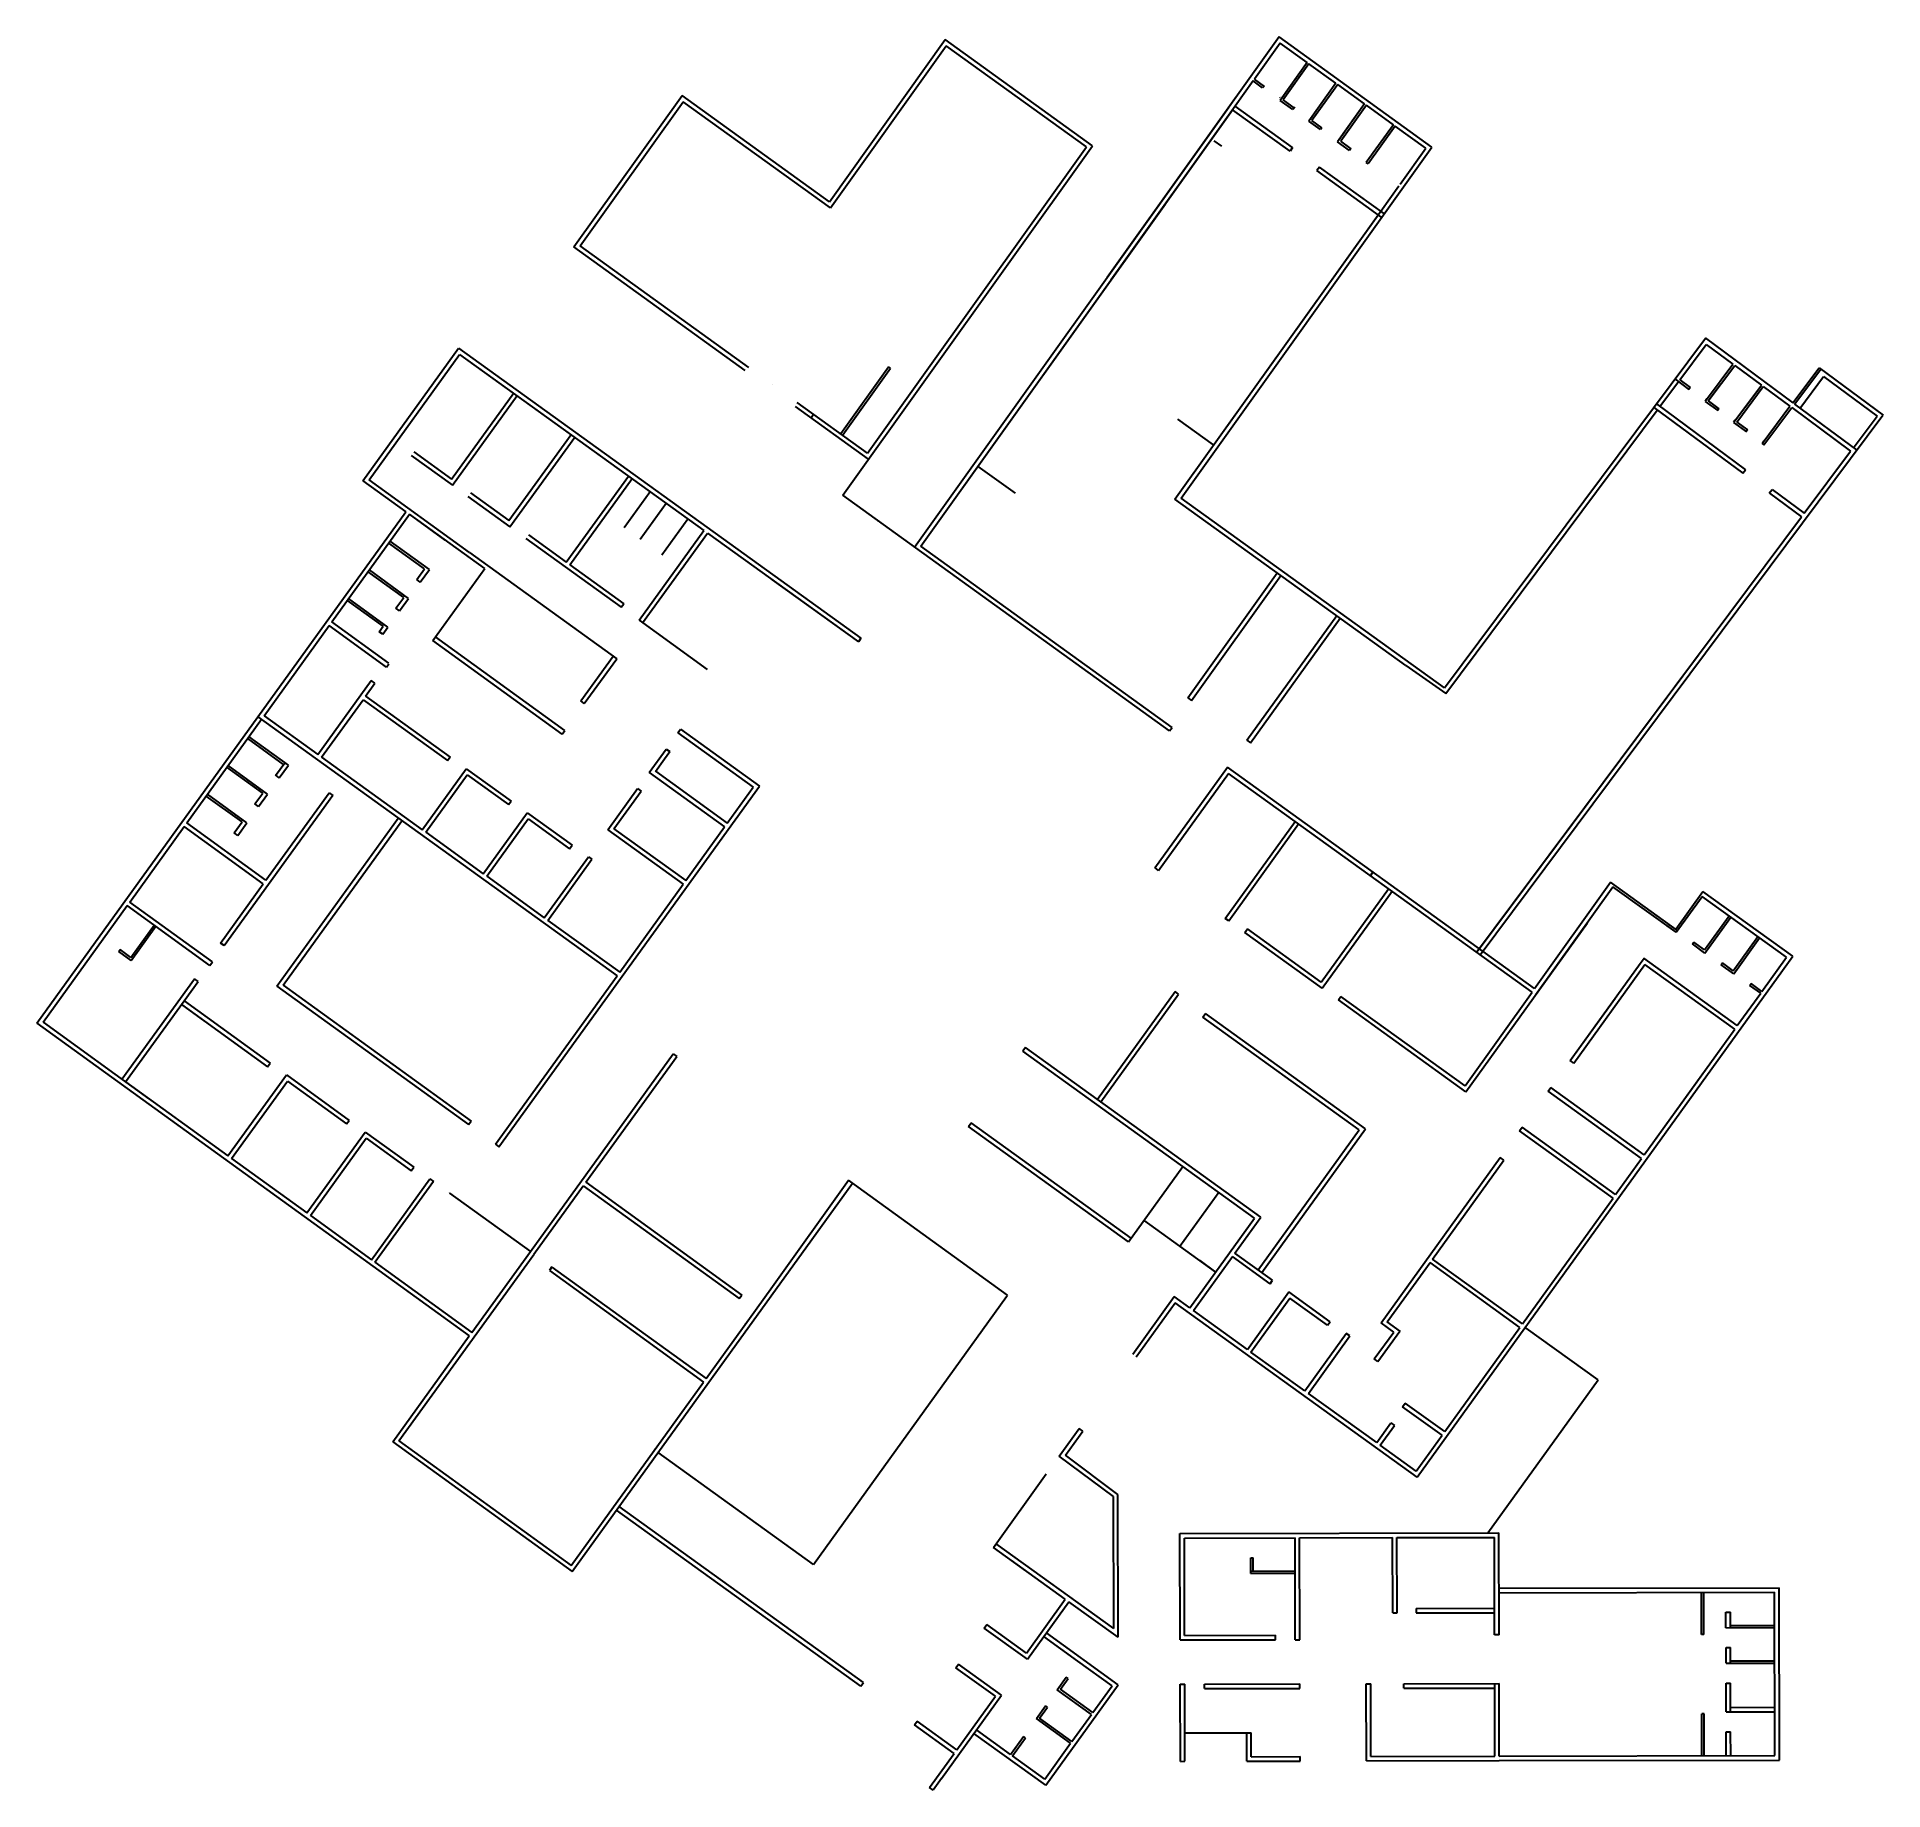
# Model space of a CAD drawing. Header units: metres. Extents: x 141303 to 146299, y 125960 to 127091.
# Drawn here: x 146215.9 to 146299.3, y 126147.1 to 126226.2 of the extents above; entities that cross this region are included whole.
import ezdxf

# ---------------------------------------------------------------- set-up
doc = ezdxf.new("R2010")
doc.units = ezdxf.units.M
doc.header["$MEASUREMENT"] = 0
doc.layers.add('NVMI_WALL', color=7, linetype='Continuous', lineweight=30)

msp = doc.modelspace()

# ---------------------------------------------------------------- linework, layer by layer
at = {"layer": 'NVMI_WALL'}
for p, q in [((146251.69902, 126218.80581), (146256.93307, 126226.12742)), ((146251.74496, 126218.52617), (146256.979, 126225.84778)), ((146263.58525, 126221.33269), (146256.93307, 126226.12742)), ((146263.30669, 126221.28693), (146256.979, 126225.84778)), ((146272.01484, 126226.24627), (146264.2486, 126215.38251)), ((146272.06078, 126225.96662), (146270.89766, 126224.3396)), ((146278.91531, 126221.27258), (146272.01484, 126226.24627)), ((146273.27764, 126225.08954), (146272.06078, 126225.96662)), ((146273.27764, 126225.08954), (146272.05636, 126223.38116)), ((146273.35876, 126225.03106), (146272.19564, 126223.40404)), ((146274.57563, 126224.15398), (146273.35876, 126225.03106)), ((146270.73495, 126224.45591), (146264.2486, 126215.38251)), ((146270.8395, 126224.25825), (146270.02531, 126223.11933)), ((146271.2672, 126223.94997), (146270.8395, 126224.25825)), ((146271.35048, 126224.01321), (146270.89766, 126224.3396)), ((146274.57563, 126224.15398), (146273.35435, 126222.4456)), ((146274.65675, 126224.0955), (146273.49363, 126222.46848)), ((146275.87361, 126223.21842), (146274.65675, 126224.0955)), ((146240.16127, 126216.76641), (146245.04684, 126223.60055)), ((146240.44029, 126216.8128), (146245.09277, 126223.3209)), ((146251.69902, 126218.80581), (146245.04684, 126223.60055)), ((146251.74496, 126218.52617), (146245.09277, 126223.3209)), ((146271.33323, 126224.02564), (146271.2672, 126223.94997)), ((146272.05779, 126223.5034), (146272.04054, 126223.51583)), ((146272.62856, 126222.96873), (146272.05636, 126223.38116)), ((146272.69287, 126223.04565), (146272.19564, 126223.40404)), ((146255.54748, 126203.21102), (146269.74675, 126223.07357)), ((146255.8265, 126203.25741), (146269.909, 126222.95663)), ((146270.02531, 126223.11933), (146264.4113, 126215.2662)), ((146272.50498, 126221.08551), (146269.90837, 126222.95708)), ((146272.62129, 126221.24821), (146270.02531, 126223.11933)), ((146272.71743, 126223.07503), (146272.62856, 126222.96873)), ((146273.88199, 126222.06529), (146273.35435, 126222.4456)), ((146273.93985, 126222.14686), (146273.49363, 126222.46848)), ((146275.87361, 126223.21842), (146274.65234, 126221.51004)), ((146275.87361, 126223.21842), (146274.71049, 126221.59139)), ((146275.95474, 126223.15995), (146274.79162, 126221.53292)), ((146277.1716, 126222.28286), (146275.95474, 126223.15995)), ((146268.80752, 126221.75974), (146268.79363, 126221.76975)), ((146273.94046, 126222.14773), (146273.88199, 126222.06529)), ((146277.1716, 126222.28286), (146275.95032, 126220.57449)), ((146277.25272, 126222.22439), (146276.03145, 126220.51601)), ((146278.63675, 126221.22682), (146277.25272, 126222.22439)), ((146252.30297, 126205.55055), (146263.58525, 126221.33269)), ((146253.42016, 126207.45722), (146263.30669, 126221.28693)), ((146267.58794, 126205.42737), (146278.91531, 126221.27258)), ((146269.42477, 126221.31484), (146269.08357, 126221.56077)), ((146272.62129, 126221.24821), (146272.50498, 126221.08551)), ((146275.18559, 126221.12568), (146274.65234, 126221.51004)), ((146275.26091, 126221.19467), (146274.79162, 126221.53292)), ((146275.24331, 126221.20661), (146275.18559, 126221.12568)), ((146277.47363, 126219.59979), (146278.63675, 126221.22682)), ((146273.83815, 126220.37113), (146273.72184, 126220.20842)), ((146276.64659, 126218.10033), (146273.72184, 126220.20842)), ((146276.76353, 126218.26258), (146273.83815, 126220.37113)), ((146276.03145, 126220.51601), (146275.95032, 126220.57449)), ((146276.60129, 126218.37952), (146277.41547, 126219.51844)), ((146277.58214, 126219.39831), (146277.57772, 126219.4015)), ((146277.64061, 126219.47943), (146277.63588, 126219.48285)), ((146255.8265, 126203.25741), (146266.87615, 126218.71415)), ((146267.30893, 126205.38097), (146276.60129, 126218.37952)), ((146266.00381, 126217.49388), (146265.99907, 126217.49729)), ((146266.00381, 126217.49388), (146265.99907, 126217.49729)), ((146267.30938, 126205.38161), (146276.48497, 126218.21682)), ((146247.89977, 126211.18965), (146240.16173, 126216.76705)), ((146248.05807, 126211.32208), (146240.44029, 126216.8128)), ((146265.94566, 126217.41253), (146265.9406, 126217.41617)), ((146265.01516, 126216.11091), (146265.00505, 126216.11819)), ((146265.07332, 126216.19226), (146265.06352, 126216.19932)), ((146258.21485, 126214.10936), (146258.18895, 126214.12802)), ((146258.09791, 126213.94711), (146258.07264, 126213.96532)), ((146279.47974, 126196.85604), (146291.26136, 126212.6454)), ((146291.13017, 126212.49368), (146291.14175, 126212.48511)), ((146291.24916, 126212.65443), (146295.21054, 126209.72249)), ((146230.632, 126206.20963), (146234.95567, 126212.1896)), ((146230.91126, 126206.25452), (146235.00073, 126211.91059)), ((146234.95567, 126212.1896), (146253.12689, 126199.09222)), ((146235.00073, 126211.91059), (146246.03355, 126203.95839)), ((146290.10643, 126210.76317), (146291.30251, 126212.36612)), ((146291.30251, 126212.36612), (146292.50821, 126211.47375)), ((146235.47886, 126211.56596), (146246.03355, 126203.95839)), ((146252.22513, 126208.33859), (146254.37691, 126211.34858)), ((146252.30648, 126208.28043), (146254.45826, 126211.29043)), ((146254.45826, 126211.29043), (146254.37691, 126211.34858)), ((146289.88086, 126210.80571), (146290.51799, 126210.33416)), ((146289.94035, 126210.88609), (146289.94567, 126210.88216)), ((146290.10643, 126210.76317), (146290.57695, 126210.41492)), ((146291.31213, 126209.8708), (146292.50821, 126211.47375)), ((146291.39251, 126209.81131), (146292.58859, 126211.41426)), ((146292.58859, 126211.41426), (146293.79429, 126210.52189)), ((146295.21054, 126209.72249), (146296.39559, 126211.31067)), ((146295.29092, 126209.663), (146296.47597, 126211.25118)), ((146295.53288, 126209.47551), (146296.60237, 126210.9088)), ((146296.39559, 126211.31067), (146299.28787, 126209.17)), ((146296.60237, 126210.9088), (146299.01376, 126209.12406)), ((146234.63139, 126206.27958), (146237.44363, 126210.16913)), ((146234.67628, 126206.00033), (146237.6057, 126210.05194)), ((146249.15329, 126210.53268), (146249.15223, 126210.53344)), ((146289.20937, 126209.56096), (146290.04663, 126210.68303)), ((146290.57695, 126210.41492), (146290.51799, 126210.33416)), ((146292.59821, 126208.91893), (146293.79429, 126210.52189)), ((146292.67858, 126208.85944), (146293.87467, 126210.46239)), ((146293.87467, 126210.46239), (146295.08036, 126209.57002)), ((146238.16456, 126209.63018), (146238.17296, 126209.6418)), ((146253.46609, 126207.17758), (146250.16879, 126209.55419)), ((146253.42016, 126207.45722), (146250.24606, 126209.74503)), ((146250.86333, 126209.03919), (146250.98643, 126209.21139)), ((146279.53455, 126196.59507), (146289.08976, 126209.40066)), ((146281.09524, 126184.79777), (146299.28356, 126209.17319)), ((146288.929, 126209.51965), (146292.94799, 126206.54507)), ((146289.04799, 126209.68041), (146293.0676, 126206.70537)), ((146291.31213, 126209.8708), (146291.25232, 126209.79065)), ((146291.25232, 126209.79065), (146291.81801, 126209.37197)), ((146291.2608, 126209.90879), (146291.31213, 126209.8708)), ((146291.39251, 126209.81131), (146291.86612, 126209.46077)), ((146291.86612, 126209.46077), (146291.80661, 126209.38041)), ((146293.82448, 126207.88692), (146295.08036, 126209.57002)), ((146293.90486, 126207.82743), (146295.16074, 126209.51053)), ((146295.16074, 126209.51053), (146297.81814, 126207.54371)), ((146295.29092, 126209.663), (146298.09851, 126207.58502)), ((146297.93729, 126207.6814), (146299.01376, 126209.12406)), ((146237.22457, 126204.40465), (146240.03681, 126208.29419)), ((146269.05406, 126207.82214), (146267.43158, 126208.99159)), ((146292.59821, 126208.91893), (146292.5384, 126208.83879)), ((146292.5384, 126208.83879), (146293.11787, 126208.40991)), ((146292.54851, 126208.95572), (146292.59821, 126208.91893)), ((146292.67858, 126208.85944), (146293.16525, 126208.49925)), ((146293.16525, 126208.49925), (146293.10139, 126208.42343)), ((146232.92961, 126207.51001), (146234.63139, 126206.27958)), ((146237.26946, 126204.12539), (146240.19888, 126208.17701)), ((146240.92276, 126207.64213), (146240.92822, 126207.64968)), ((146252.41102, 126207.93708), (146252.41148, 126207.93772)), ((146293.82448, 126207.88692), (146293.90486, 126207.82743)), ((146293.84837, 126207.99365), (146293.88428, 126207.96707)), ((146295.725, 126204.73854), (146297.81814, 126207.54371)), ((146232.81243, 126207.34794), (146234.67628, 126206.00033)), ((146260.10841, 126205.64114), (146258.42118, 126206.85726)), ((146292.94799, 126206.54507), (146293.0676, 126206.70537)), ((146230.632, 126206.20963), (146232.57689, 126204.80343)), ((146235.44933, 126202.97338), (146230.91126, 126206.25452)), ((146239.81776, 126202.52971), (146242.62999, 126206.41925)), ((146239.81776, 126202.52971), (146242.62999, 126206.41925)), ((146239.97983, 126202.41252), (146242.79207, 126206.30207)), ((146294.1502, 126205.64802), (146294.2733, 126205.81299)), ((146294.2733, 126205.81299), (146295.725, 126204.73854)), ((146235.37829, 126205.49275), (146237.26946, 126204.12539)), ((146235.49547, 126205.65483), (146237.22457, 126204.40465)), ((146242.428, 126204.09181), (146243.60244, 126205.71615)), ((146243.15812, 126203.56556), (146244.33177, 126205.18882)), ((146267.06757, 126194.90858), (146252.30297, 126205.55055)), ((146256.828, 126205.00093), (146256.82737, 126205.00138)), ((146277.73743, 126197.86532), (146267.30938, 126205.38161)), ((146279.47974, 126196.85604), (146267.58794, 126205.42737)), ((146294.15369, 126205.6527), (146295.60539, 126204.57825)), ((146225.88736, 126195.5513), (146232.57689, 126204.80343)), ((146229.22726, 126199.82929), (146232.74277, 126204.69151)), ((146236.13264, 126202.24055), (146232.74277, 126204.69151)), ((146234.34982, 126203.52957), (146232.74277, 126204.69151)), ((146244.1316, 126202.8639), (146245.30422, 126204.48572)), ((146253.92047, 126204.37414), (146253.92545, 126204.3811)), ((146280.93225, 126184.91376), (146295.60539, 126204.57825)), ((146233.41427, 126202.23159), (146231.8053, 126203.39492)), ((146233.63481, 126202.19553), (146231.86389, 126203.47595)), ((146237.9988, 126203.59806), (146242.29376, 126200.49269)), ((146238.11598, 126203.76014), (146239.81776, 126202.52971)), ((146243.10413, 126199.90678), (146246.03355, 126203.95839)), ((146243.2662, 126199.78959), (146246.1958, 126203.84145)), ((146246.1958, 126203.84145), (146253.00994, 126198.92998)), ((146267.18388, 126195.07128), (146255.8265, 126203.25741)), ((146235.44933, 126202.97338), (146242.09436, 126198.16885)), ((146232.47872, 126200.93361), (146230.86783, 126202.09832)), ((146232.69926, 126200.89755), (146230.92642, 126202.17936)), ((146233.06344, 126201.74485), (146233.41427, 126202.23159)), ((146233.22659, 126201.62688), (146233.06344, 126201.74485)), ((146233.22551, 126201.62766), (146233.63481, 126202.19553)), ((146233.79376, 126198.9956), (146236.13437, 126202.24295)), ((146239.97983, 126202.41252), (146242.41094, 126200.65477)), ((146249.11625, 126201.73646), (146253.00994, 126198.92998)), ((146267.89352, 126196.40786), (146271.92809, 126202.05159)), ((146268.05622, 126196.29155), (146272.09079, 126201.93528)), ((146231.54316, 126199.63563), (146229.93036, 126200.80173)), ((146231.76371, 126199.59957), (146229.98895, 126200.88277)), ((146232.12788, 126200.44687), (146232.47872, 126200.93361)), ((146232.28996, 126200.32969), (146232.69926, 126200.89755)), ((146243.98283, 126201.1221), (146243.98703, 126201.11907)), ((146232.29104, 126200.32891), (146232.12788, 126200.44687)), ((146242.29376, 126200.49269), (146242.41094, 126200.65477)), ((146259.96851, 126200.27146), (146259.96874, 126200.27178)), ((146270.55912, 126194.49151), (146274.61371, 126200.11682)), ((146270.72136, 126194.37457), (146274.77596, 126199.99988)), ((146281.00423, 126185.01021), (146292.36699, 126200.23825)), ((146226.16679, 126195.59643), (146229.11007, 126199.66721)), ((146231.70326, 126197.79228), (146229.11007, 126199.66721)), ((146231.80815, 126197.96324), (146229.22726, 126199.82929)), ((146231.36775, 126199.39226), (146231.54316, 126199.63563)), ((146231.52982, 126199.27508), (146231.36775, 126199.39226)), ((146231.52982, 126199.27508), (146231.76371, 126199.59957)), ((146239.7545, 126194.93263), (146233.9107, 126199.15785)), ((146243.10413, 126199.90678), (146246.18353, 126197.68029)), ((146253.12689, 126199.09222), (146253.00994, 126198.92998)), ((146239.63731, 126194.77056), (146233.79376, 126198.9956)), ((146240.4713, 126196.26537), (146241.93229, 126198.28604)), ((146231.70326, 126197.79228), (146231.80922, 126197.93883)), ((146240.63337, 126196.14819), (146242.09436, 126198.16885)), ((146277.73743, 126197.86532), (146279.53455, 126196.59507)), ((146228.6005, 126193.84227), (146231.01386, 126197.18013)), ((146230.75487, 126196.48059), (146231.17593, 126197.06294)), ((146231.17593, 126197.06294), (146231.01386, 126197.18013)), ((146264.25526, 126197.16488), (146264.26341, 126197.17629)), ((146228.76275, 126193.72533), (146230.63769, 126196.31851)), ((146230.63769, 126196.31851), (146234.4505, 126193.57033)), ((146230.75463, 126196.48076), (146234.56769, 126193.7324)), ((146240.63337, 126196.14819), (146240.4713, 126196.26537)), ((146265.47552, 126196.29255), (146265.48028, 126196.2992)), ((146265.55687, 126196.23439), (146265.5614, 126196.24073)), ((146267.89352, 126196.40786), (146268.05622, 126196.29155)), ((146215.9111, 126181.7103), (146225.88736, 126195.5513)), ((146222.67698, 126190.7552), (146226.04961, 126195.43436)), ((146225.88736, 126195.5513), (146242.11209, 126183.8569)), ((146226.16679, 126195.59643), (146228.6005, 126193.84227)), ((146239.63731, 126194.77056), (146239.7545, 126194.93263)), ((146244.85705, 126194.82162), (146244.97423, 126194.98369)), ((146244.97423, 126194.98369), (146248.54367, 126192.41093)), ((146266.69578, 126195.42022), (146266.69714, 126195.42212)), ((146267.06757, 126194.90858), (146267.18388, 126195.07128)), ((146227.04591, 126193.39617), (146225.4308, 126194.56394)), ((146227.26645, 126193.36011), (146225.48939, 126194.64497)), ((146243.56803, 126193.0388), (146244.32972, 126194.09229)), ((146244.32972, 126194.09229), (146244.49197, 126193.97534)), ((146244.85705, 126194.82162), (146248.25596, 126192.37176)), ((146270.55912, 126194.49151), (146270.72136, 126194.37457)), ((146226.11036, 126192.09819), (146224.49333, 126193.26734)), ((146226.3309, 126192.06213), (146224.55192, 126193.34838)), ((146226.68201, 126192.8913), (146227.10438, 126193.47729)), ((146226.85715, 126192.79224), (146227.26645, 126193.36011)), ((146228.76275, 126193.72533), (146233.30568, 126190.45089)), ((146234.4505, 126193.57033), (146234.56847, 126193.73348)), ((146243.84746, 126193.08393), (146244.2576, 126193.65119)), ((146244.2576, 126193.65119), (146244.49197, 126193.97534)), ((146266.40572, 126188.72911), (146269.68015, 126193.27203)), ((146283.55164, 126183.27379), (146269.68015, 126193.27203)), ((146226.85823, 126192.79146), (146226.69508, 126192.90943)), ((146229.44276, 126192.95906), (146229.45935, 126192.98207)), ((146233.30568, 126190.45089), (146235.2978, 126193.20616)), ((146233.46792, 126190.33395), (146235.34286, 126192.92714)), ((146235.2978, 126193.20616), (146237.32589, 126191.74436)), ((146235.34286, 126192.92714), (146237.20871, 126191.58228)), ((146236.77757, 126176.13749), (146248.54367, 126192.41093)), ((146243.56803, 126193.0388), (146246.96958, 126190.58704)), ((146243.84362, 126193.0867), (146247.08653, 126190.74929)), ((146248.38143, 126192.52787), (146248.3816, 126192.52811)), ((146266.56987, 126188.61481), (146269.72545, 126192.99284)), ((146283.43533, 126183.11109), (146269.72545, 126192.99284)), ((146225.1748, 126190.80021), (146223.55586, 126191.97075)), ((146225.39535, 126190.76415), (146223.61445, 126192.05179)), ((146224.36452, 126185.21605), (146229.27145, 126192.00271)), ((146225.75952, 126191.61145), (146226.11036, 126192.09819)), ((146225.92268, 126191.49349), (146225.75952, 126191.61145)), ((146225.9216, 126191.49427), (146226.3309, 126192.06213)), ((146226.25316, 126188.16953), (146229.11028, 126192.11888)), ((146229.11028, 126192.11888), (146229.27252, 126192.00194)), ((146237.20871, 126191.58228), (146237.32667, 126191.74543)), ((146241.69309, 126190.44562), (146243.0407, 126192.30947)), ((146241.97252, 126190.49075), (146243.20295, 126192.19253)), ((146243.0407, 126192.30947), (146243.20295, 126192.19253)), ((146247.08653, 126190.74929), (146248.25596, 126192.37176)), ((146226.25316, 126188.16953), (146222.67698, 126190.7552)), ((146224.82397, 126190.31347), (146225.1748, 126190.80021)), ((146224.98605, 126190.19629), (146225.39535, 126190.76415)), ((146226.74643, 126183.39026), (146232.22858, 126190.9725)), ((146227.02569, 126183.43515), (146232.39066, 126190.85531)), ((146236.06388, 126188.46285), (146238.056, 126191.21811)), ((146236.22613, 126188.3459), (146238.10107, 126190.93909)), ((146238.056, 126191.21811), (146240.08409, 126189.75631)), ((146238.10107, 126190.93909), (146239.96691, 126189.59423)), ((146269.5758, 126186.44821), (146272.73138, 126190.82624)), ((146220.10421, 126187.18575), (146222.56004, 126190.59295)), ((146226.13597, 126188.00746), (146222.56004, 126190.59295)), ((146224.98605, 126190.19629), (146224.82397, 126190.31347)), ((146233.46792, 126190.33395), (146236.06388, 126188.46285)), ((146241.69309, 126190.44562), (146245.09848, 126187.99109)), ((146241.97252, 126190.49075), (146245.21542, 126188.15334)), ((146245.21542, 126188.15334), (146246.96958, 126190.58704)), ((146269.73805, 126186.33127), (146272.89363, 126190.70929)), ((146238.82208, 126186.4748), (146240.81421, 126189.23006)), ((146238.98433, 126186.35785), (146240.97646, 126189.11312)), ((146239.96691, 126189.59423), (146240.08487, 126189.75739)), ((146240.81421, 126189.23006), (146240.97646, 126189.11312)), ((146236.22613, 126188.3459), (146238.82208, 126186.4748)), ((146266.56987, 126188.61481), (146266.40762, 126188.73176)), ((146276.13354, 126188.37405), (146276.24985, 126188.53675)), ((146276.13354, 126188.37405), (146276.24985, 126188.53675)), ((146224.20244, 126185.33324), (146226.13597, 126188.00746)), ((146242.22952, 126184.0188), (146245.09848, 126187.99109)), ((146273.91117, 126183.56992), (146276.94981, 126187.7857)), ((146273.95648, 126183.29072), (146277.11206, 126187.66875)), ((146283.55164, 126183.27379), (146286.98447, 126188.07577)), ((146283.59758, 126182.99414), (146287.08856, 126187.87747)), ((146290.00532, 126185.89841), (146286.98447, 126188.07577)), ((146289.94684, 126185.81729), (146287.08856, 126187.87747)), ((146289.92419, 126185.95689), (146291.1521, 126187.66048)), ((146289.94684, 126185.81729), (146291.11628, 126187.43976)), ((146294.92909, 126184.69158), (146291.11628, 126187.43976)), ((146295.20828, 126184.73688), (146291.1521, 126187.66048)), ((146216.19012, 126181.75537), (146219.98727, 126187.02351)), ((146223.72001, 126184.32464), (146219.98727, 126187.02351)), ((146223.83719, 126184.48672), (146220.10421, 126187.18575)), ((146237.83001, 126186.94332), (146237.84661, 126186.96628)), ((146220.15033, 126184.6844), (146221.20412, 126186.14643)), ((146220.1729, 126184.54469), (146221.28525, 126186.08796)), ((146220.7166, 126186.49618), (146220.71738, 126186.49726)), ((146238.98433, 126186.35785), (146242.22952, 126184.0188)), ((146269.73805, 126186.33127), (146269.5758, 126186.44821)), ((146270.46816, 126185.80502), (146270.58511, 126185.96726)), ((146273.95648, 126183.29072), (146270.46816, 126185.80502)), ((146273.91117, 126183.56992), (146270.58511, 126185.96726)), ((146280.442, 126178.61611), (146285.93646, 126186.23908)), ((146289.94684, 126185.81729), (146289.54123, 126186.10965)), ((146290.00532, 126185.89841), (146289.5997, 126186.19077)), ((146291.22217, 126185.02133), (146292.33314, 126186.56268)), ((146291.24482, 126184.88174), (146292.41426, 126186.50421)), ((146218.8763, 126185.48216), (146218.87403, 126185.4838)), ((146218.93477, 126185.56328), (146218.93262, 126185.56484)), ((146219.60564, 126184.95483), (146219.66411, 126185.03595)), ((146220.1729, 126184.54469), (146219.60564, 126184.95483)), ((146220.15033, 126184.6844), (146219.66411, 126185.03595)), ((146224.36452, 126185.21605), (146224.20244, 126185.33324)), ((146290.67696, 126185.29104), (146290.73543, 126185.37217)), ((146291.24482, 126184.88174), (146290.67696, 126185.29104)), ((146291.24482, 126184.88174), (146290.67696, 126185.29104)), ((146291.22217, 126185.02133), (146290.73543, 126185.37217)), ((146291.22217, 126185.02133), (146290.73543, 126185.37217)), ((146292.52015, 126184.08578), (146293.63111, 126185.62713)), ((146292.5428, 126183.94619), (146293.71224, 126185.56866)), ((146223.72001, 126184.32464), (146223.83719, 126184.48672)), ((146240.75047, 126184.83833), (146240.76394, 126184.85697)), ((146240.89524, 126184.73398), (146240.89654, 126184.73578)), ((146278.2498, 126161.2088), (146295.20828, 126184.73688)), ((146285.15421, 126180.02313), (146288.31169, 126184.4038)), ((146285.31646, 126179.90619), (146288.53241, 126184.36798)), ((146288.31169, 126184.4038), (146288.49199, 126184.65394)), ((146288.31169, 126184.4038), (146288.49199, 126184.65394)), ((146292.70553, 126181.60663), (146288.48711, 126184.64717)), ((146292.58859, 126181.44439), (146288.53241, 126184.36798)), ((146291.97493, 126184.35549), (146292.03341, 126184.43662)), ((146292.5428, 126183.94619), (146291.97493, 126184.35549)), ((146292.5428, 126183.94619), (146291.97493, 126184.35549)), ((146292.52015, 126184.08578), (146292.03341, 126184.43662)), ((146292.52015, 126184.08578), (146292.03341, 126184.43662)), ((146293.81812, 126183.15023), (146294.92909, 126184.69158)), ((146219.753, 126179.17931), (146223.03061, 126183.7125)), ((146222.55757, 126182.7169), (146223.19268, 126183.59531)), ((146223.19268, 126183.59531), (146223.03061, 126183.7125)), ((146226.74643, 126183.39026), (146235.39994, 126177.13355)), ((146227.02569, 126183.43515), (146235.51712, 126177.29563)), ((146236.61549, 126176.25467), (146242.11209, 126183.8569)), ((146293.27291, 126183.41994), (146293.33138, 126183.50106)), ((146293.75965, 126183.06911), (146293.27291, 126183.41994)), ((146293.75965, 126183.06911), (146293.27291, 126183.41994)), ((146293.81812, 126183.15023), (146293.33138, 126183.50106)), ((146219.91507, 126179.06213), (146222.55757, 126182.7169)), ((146222.44038, 126182.55483), (146223.49386, 126181.79313)), ((146222.44038, 126182.55483), (146226.33016, 126179.74242)), ((146222.55757, 126182.7169), (146226.44734, 126179.90449)), ((146263.80347, 126178.27788), (146267.31178, 126183.14529)), ((146263.96572, 126178.16094), (146267.47403, 126183.02835)), ((146267.47403, 126183.02835), (146267.31178, 126183.14529)), ((146274.68659, 126182.76448), (146274.80353, 126182.92672)), ((146280.442, 126178.61611), (146274.68659, 126182.76448)), ((146277.31836, 126181.11409), (146274.80353, 126182.92672)), ((146280.41311, 126178.88347), (146283.43533, 126183.11109)), ((146285.15421, 126180.02313), (146287.20073, 126182.86246)), ((146285.15421, 126180.02313), (146287.20073, 126182.86246)), ((146292.70553, 126181.60663), (146293.75965, 126183.06911)), ((146215.9111, 126181.7103), (146235.43804, 126167.59183)), ((146216.19012, 126181.75537), (146220.96856, 126178.30044)), ((146268.57394, 126181.98902), (146268.69089, 126182.15127)), ((146275.63169, 126176.90197), (146268.57394, 126181.98902)), ((146275.91088, 126176.94727), (146268.69089, 126182.15127)), ((146280.41311, 126178.88347), (146277.31836, 126181.11409)), ((146282.27474, 126181.48626), (146282.27348, 126181.48716)), ((146288.49555, 126175.76574), (146292.58859, 126181.44439)), ((146288.49555, 126175.76574), (146292.58859, 126181.44439)), ((146226.33016, 126179.74242), (146226.44734, 126179.90449)), ((146238.19771, 126171.40868), (146244.64605, 126180.32723)), ((146240.70311, 126174.5325), (146244.8083, 126180.21029)), ((146244.64605, 126180.32723), (146244.8083, 126180.21029)), ((146260.55853, 126180.61676), (146260.44158, 126180.45451)), ((146270.90649, 126172.91165), (146260.44158, 126180.45451)), ((146271.18568, 126172.95695), (146260.55853, 126180.61676)), ((146285.31646, 126179.90619), (146285.15421, 126180.02313)), ((146224.53418, 126175.7224), (146227.17668, 126179.37717)), ((146224.69626, 126175.60521), (146227.22157, 126179.09791)), ((146227.17668, 126179.37717), (146230.01297, 126177.32645)), ((146227.22157, 126179.09791), (146229.89579, 126177.16438)), ((146288.49555, 126175.76574), (146291.30221, 126179.65967)), ((146288.49555, 126175.76574), (146291.30221, 126179.65967)), ((146219.91507, 126179.06213), (146224.53418, 126175.7224)), ((146284.16019, 126178.64403), (146284.27713, 126178.80628)), ((146284.16019, 126178.64403), (146284.27713, 126178.80628)), ((146284.16019, 126178.64403), (146284.27713, 126178.80628)), ((146288.37861, 126175.60349), (146284.16019, 126178.64403)), ((146288.49555, 126175.76574), (146284.27713, 126178.80628)), ((146228.09981, 126173.14436), (146230.7423, 126176.79913)), ((146229.89579, 126177.16438), (146230.01297, 126177.32645)), ((146230.7423, 126176.79913), (146232.9303, 126175.21715)), ((146235.39994, 126177.13355), (146235.51712, 126177.29563)), ((146257.98576, 126177.04732), (146258.10271, 126177.20957)), ((146265.20576, 126171.84332), (146257.98576, 126177.04732)), ((146265.3227, 126172.00557), (146258.1027, 126177.20957)), ((146271.07088, 126170.57433), (146275.63169, 126176.90197)), ((146271.23313, 126170.45738), (146275.91088, 126176.94727)), ((146282.8738, 126176.85931), (146282.99075, 126177.02156)), ((146282.8738, 126176.85931), (146282.99075, 126177.02156)), ((146282.8738, 126176.85931), (146282.99075, 126177.02156)), ((146287.09223, 126173.81877), (146282.8738, 126176.85931)), ((146287.20917, 126173.98102), (146282.99075, 126177.02156)), ((146228.26189, 126173.02717), (146230.78719, 126176.51987)), ((146230.78719, 126176.51987), (146232.81312, 126175.05507)), ((146236.61549, 126176.25467), (146236.77757, 126176.13749)), ((146224.69626, 126175.60521), (146228.09981, 126173.14436)), ((146232.81312, 126175.05507), (146232.9303, 126175.21715)), ((146265.20576, 126171.84332), (146267.66158, 126175.25051)), ((146276.61731, 126168.17909), (146281.99672, 126175.64246)), ((146276.61731, 126168.17909), (146281.99672, 126175.64246)), ((146276.61731, 126168.17909), (146281.99672, 126175.64246)), ((146278.94301, 126171.06372), (146282.15897, 126175.52551)), ((146282.15897, 126175.52551), (146281.99672, 126175.64246)), ((146287.20917, 126173.98102), (146288.37861, 126175.60349)), ((146287.20917, 126173.98102), (146288.37861, 126175.60349)), ((146287.20917, 126173.98102), (146288.37861, 126175.60349)), ((146231.01715, 126171.03505), (146233.65964, 126174.68982)), ((146231.17922, 126170.91787), (146233.82706, 126174.58003)), ((146233.65964, 126174.68982), (146233.82171, 126174.57264)), ((146238.35978, 126171.29149), (146240.58593, 126174.37042)), ((146240.07792, 126156.95572), (146252.75186, 126174.48476)), ((146240.58593, 126174.37042), (146247.6296, 126169.27767)), ((146240.70311, 126174.5325), (146247.74678, 126169.43974)), ((146249.13352, 126169.82166), (146252.56391, 126174.62023)), ((146259.75157, 126169.43953), (146252.56391, 126174.62023)), ((146259.75157, 126169.43953), (146252.56391, 126174.62023)), ((146259.75157, 126169.43953), (146252.56391, 126174.62023)), ((146259.75157, 126169.43953), (146252.56391, 126174.62023)), ((146267.52986, 126171.64738), (146269.28402, 126174.08109)), ((146234.55104, 126174.04531), (146234.55639, 126174.05271)), ((146234.55104, 126174.04531), (146238.19771, 126171.40868)), ((146282.99919, 126168.14012), (146287.09223, 126173.81877)), ((146282.99919, 126168.14012), (146287.09223, 126173.81877)), ((146282.99919, 126168.14012), (146287.09223, 126173.81877)), ((146228.26189, 126173.02717), (146231.01715, 126171.03505)), ((146269.15234, 126170.47794), (146265.90742, 126172.8168)), ((146267.9829, 126168.85547), (146270.90649, 126172.91165)), ((146270.01625, 126171.33448), (146271.18568, 126172.95695)), ((146250.81922, 126172.17969), (146250.80975, 126172.18652)), ((146231.17922, 126170.91787), (146235.55522, 126167.75391)), ((146232.26003, 126162.85506), (146238.34943, 126171.27718)), ((146235.55522, 126167.75391), (146238.19771, 126171.40868)), ((146268.14514, 126168.73853), (146269.8993, 126171.17224)), ((146269.15234, 126170.47794), (146268.4391, 126170.99203)), ((146271.60293, 126169.94431), (146269.8993, 126171.17224)), ((146271.71987, 126170.10655), (146270.01625, 126171.33448)), ((146276.8965, 126168.22439), (146278.82607, 126170.90147)), ((146282.88225, 126167.97787), (146278.82607, 126170.90147)), ((146282.99919, 126168.14012), (146278.94301, 126171.06372)), ((146239.16991, 126170.70838), (146239.05297, 126170.5435)), ((146239.05297, 126170.5435), (146246.01561, 126165.50934)), ((146239.17015, 126170.70558), (146246.13279, 126165.67142)), ((146271.60293, 126169.94431), (146271.71987, 126170.10655)), ((146247.6296, 126169.27767), (146247.74678, 126169.43974)), ((146248.35893, 126168.75034), (146249.13352, 126169.82166)), ((146250.98078, 126157.271, 310.93503), (146259.70584, 126169.37609, 310.93503)), ((146259.70584, 126169.37609, 310.93503), (146259.75157, 126169.43953, 310.93503)), ((146265.39856, 126166.7736), (146267.26966, 126169.36956)), ((146265.5608, 126166.65666), (146267.31496, 126169.09037)), ((146267.9829, 126168.85547), (146267.26966, 126169.36956)), ((146278.2498, 126161.2088), (146267.31496, 126169.09037)), ((146270.57888, 126166.98435), (146272.44998, 126169.5803)), ((146270.74113, 126166.86741), (146272.49528, 126169.30111)), ((146274.31582, 126168.23545), (146272.44998, 126169.5803)), ((146274.19888, 126168.0732), (146272.49528, 126169.30111)), ((146246.13279, 126165.67142), (146248.35893, 126168.75034)), ((146270.57888, 126166.98435), (146268.14514, 126168.73853)), ((146274.19888, 126168.0732), (146274.31582, 126168.23545)), ((146231.98077, 126162.81017), (146235.43804, 126167.59183)), ((146247.87413, 126168.11366), (146247.8902, 126168.10205)), ((146273.17483, 126165.11325), (146275.04594, 126167.7092)), ((146273.33708, 126164.9963), (146275.20818, 126167.59226)), ((146275.20818, 126167.59226), (146275.04594, 126167.7092)), ((146276.30809, 126166.55293), (146277.18517, 126167.76979)), ((146276.47034, 126166.43599), (146277.4583, 126167.80668)), ((146277.18517, 126167.76979), (146276.61731, 126168.17909)), ((146277.49729, 126167.79136), (146276.8965, 126168.22439)), ((146279.49088, 126163.27271), (146282.88225, 126167.97787)), ((146279.49088, 126163.27271), (146282.88225, 126167.97787)), ((146279.49088, 126163.27271), (146282.88225, 126167.97787)), ((146286.41347, 126165.60376), (146283.16853, 126167.94263)), ((146273.17483, 126165.11325), (146270.74113, 126166.86741)), ((146276.47034, 126166.43599), (146276.30809, 126166.55293)), ((146240.03303, 126157.23498), (146246.01561, 126165.50934)), ((146276.41978, 126162.77437), (146273.33708, 126164.9963)), ((146281.43431, 126158.6957), (146286.41347, 126165.60376)), ((146277.58921, 126164.39684), (146277.70616, 126164.55909)), ((146279.37393, 126163.11046), (146277.58921, 126164.39684)), ((146279.49088, 126163.27271), (146277.70616, 126164.55909)), ((146262.08107, 126162.17095), (146262.97828, 126163.41573)), ((146262.3582, 126162.21339), (146263.14053, 126163.29879)), ((146263.14053, 126163.29879), (146262.97828, 126163.41573)), ((146276.41978, 126162.77437), (146277.06297, 126163.66673)), ((146276.58202, 126162.65743), (146277.22521, 126163.54979)), ((146277.06297, 126163.66673), (146277.22521, 126163.54979)), ((146231.98077, 126162.81017), (146240.07792, 126156.95572)), ((146232.26003, 126162.85506), (146240.03303, 126157.23498)), ((146243.80083, 126162.44613), (146243.79312, 126162.45169)), ((146278.20449, 126161.48799), (146276.58202, 126162.65743)), ((146278.20449, 126161.48799), (146279.37393, 126163.11046)), ((146278.20449, 126161.48799), (146279.37393, 126163.11046)), ((146278.20449, 126161.48799), (146279.37393, 126163.11046)), ((146243.59983, 126162.18353), (146243.60714, 126162.17824)), ((146250.98078, 126157.271), (146243.96308, 126162.32919)), ((146264.52928, 126160.33925), (146262.08107, 126162.17095)), ((146264.72907, 126160.43956), (146262.3582, 126162.21339)), ((146259.10846, 126158.04676), (146261.49626, 126161.35959)), ((146253.23401, 126151.94886), (146242.20892, 126159.89548)), ((146264.54218, 126154.3768), (146264.52928, 126160.33925)), ((146264.74303, 126153.9855), (146264.72907, 126160.43956)), ((146241.68082, 126159.514), (146241.67745, 126159.51643)), ((146253.11707, 126151.78661), (146242.09198, 126159.73324)), ((146267.53291, 126158.66562), (146281.93288, 126158.69678)), ((146267.53291, 126158.66562), (146281.93288, 126158.69678)), ((146267.5433, 126153.86564), (146267.53291, 126158.66562)), ((146267.73334, 126158.46606), (146272.73333, 126158.47688)), ((146267.74286, 126154.06607), (146267.73334, 126158.46606)), ((146272.74328, 126153.87689), (146272.73333, 126158.47688)), ((146272.93333, 126158.47731), (146277.13332, 126158.4864)), ((146272.94328, 126153.87732), (146272.93333, 126158.47731)), ((146277.14068, 126155.0864), (146277.13332, 126158.4864)), ((146277.33332, 126158.48683), (146281.73331, 126158.49635)), ((146277.34068, 126155.08684), (146277.33332, 126158.48683)), ((146281.74283, 126154.09636), (146281.73331, 126158.49635)), ((146281.94283, 126154.09679), (146281.93288, 126158.69678)), ((146260.56868, 126156.99427), (146259.10846, 126158.04676)), ((146264.54218, 126154.3768), (146259.2254, 126158.20901)), ((146262.3534, 126155.70789), (146259.91237, 126157.46732)), ((146270.73528, 126157.57255), (146270.83528, 126157.57277)), ((146270.7368, 126156.87255), (146270.73528, 126157.57255)), ((146270.83658, 126156.97277), (146270.83528, 126157.57277)), ((146270.73658, 126156.97255), (146272.73658, 126156.97688)), ((146270.7368, 126156.87255), (146272.73679, 126156.87688)), ((146281.93829, 126156.19679), (146294.58826, 126156.22416)), ((146281.93872, 126155.99679), (146294.38869, 126156.02372)), ((146291.09281, 126154.11659), (146291.0887, 126156.01658)), ((146291.19281, 126154.1168), (146291.1887, 126156.0168)), ((146294.40466, 126148.64244), (146294.38869, 126156.02372)), ((146294.60509, 126148.44288), (146294.58826, 126156.22416)), ((146260.59924, 126153.27418), (146262.3534, 126155.70789)), ((146260.64455, 126152.99499), (146262.51565, 126155.59094)), ((146264.74303, 126153.9855), (146262.51565, 126155.59094)), ((146277.14068, 126155.0864), (146277.34068, 126155.08684)), ((146278.20415, 126155.2887), (146281.74023, 126155.29636)), ((146278.20415, 126155.2887), (146278.20415, 126155.0887)), ((146278.20415, 126155.0887), (146281.74067, 126155.09636)), ((146292.19064, 126155.11897), (146292.39064, 126155.1194)), ((146292.19216, 126154.41897), (146292.19064, 126155.11897)), ((146292.39216, 126154.4194), (146292.39064, 126155.1194)), ((146258.69758, 126154.39831), (146258.81452, 126154.56056)), ((146260.64455, 126152.99499), (146258.69758, 126154.39831)), ((146260.59924, 126153.27418), (146258.81452, 126154.56056)), ((146264.74766, 126151.84673), (146261.50271, 126154.18561)), ((146267.74286, 126154.06607), (146271.84285, 126154.07494)), ((146271.84329, 126153.87494), (146271.84285, 126154.07494)), ((146281.94283, 126154.09679), (146281.74283, 126154.09636)), ((146291.19281, 126154.1168), (146291.09281, 126154.11659)), ((146292.19216, 126154.41897), (146294.39215, 126154.42373)), ((146292.39194, 126154.5194), (146294.39193, 126154.52373)), ((146262.92712, 126152.91239), (146261.38577, 126154.02336)), ((146267.5433, 126153.86564), (146271.84329, 126153.87494)), ((146272.74328, 126153.87689), (146272.94328, 126153.87732)), ((146292.1941, 126153.51897), (146292.3941, 126153.5194)), ((146292.19562, 126152.81897), (146292.1941, 126153.51897)), ((146292.39562, 126152.8194), (146292.3941, 126153.5194)), ((146257.4112, 126152.6136), (146257.52814, 126152.77584)), ((146259.19592, 126151.32721), (146257.4112, 126152.6136)), ((146259.47511, 126151.37252), (146257.52814, 126152.77584)), ((146264.46847, 126151.80142), (146262.92712, 126152.91239)), ((146292.19562, 126152.81897), (146294.39561, 126152.82373)), ((146292.3954, 126152.9194), (146294.3954, 126152.92373)), ((146253.11707, 126151.78661), (146253.23401, 126151.94886)), ((146261.47323, 126147.30381), (146264.74766, 126151.84673)), ((146261.99157, 126151.61441), (146262.40087, 126152.18228)), ((146263.53292, 126150.50345), (146261.99157, 126151.61441)), ((146262.13116, 126151.63707), (146262.48199, 126152.12381)), ((146263.59139, 126150.58457), (146262.13116, 126151.63707)), ((146262.48199, 126152.12381), (146262.40087, 126152.18228)), ((146263.59139, 126150.58457), (146264.46847, 126151.80142)), ((146267.54762, 126151.86564), (146267.74762, 126151.86607)), ((146267.55515, 126148.3849), (146267.54762, 126151.86564)), ((146267.75515, 126148.38533), (146267.74762, 126151.86607)), ((146268.64762, 126151.86802), (146272.94761, 126151.87732)), ((146268.64805, 126151.66802), (146268.64762, 126151.86802)), ((146268.64805, 126151.66802), (146272.94804, 126151.67732)), ((146268.64805, 126151.66802), (146270.54805, 126151.67213)), ((146272.94715, 126151.67929), (146272.94672, 126151.87732)), ((146275.9476, 126151.88381), (146276.1476, 126151.88425)), ((146275.95513, 126148.40307), (146275.9476, 126151.88381)), ((146276.1547, 126148.6035), (146276.1476, 126151.88425)), ((146277.6476, 126151.88749), (146281.94759, 126151.8968)), ((146277.64803, 126151.68749), (146277.6476, 126151.88749)), ((146277.64803, 126151.68749), (146281.74802, 126151.69636)), ((146281.75469, 126148.61562), (146281.74759, 126151.89636)), ((146281.95469, 126148.61551), (146281.94759, 126151.8968)), ((146292.19757, 126151.91897), (146292.39756, 126151.91941)), ((146292.20038, 126150.61898), (146292.19757, 126151.91897)), ((146292.40038, 126150.61941), (146292.39756, 126151.91941)), ((146256.76725, 126147.61565), (146259.47511, 126151.37252)), ((146257.45244, 126148.90832), (146259.19592, 126151.32721)), ((146261.05602, 126150.31644), (146261.46532, 126150.8843)), ((146261.19561, 126150.33909), (146261.54644, 126150.82583)), ((146261.54644, 126150.82583), (146261.46532, 126150.8843)), ((146292.39994, 126150.81941), (146294.39994, 126150.82374)), ((146255.55077, 126150.03246), (146255.66772, 126150.1947)), ((146257.33549, 126148.74607), (146255.55077, 126150.03246)), ((146257.45244, 126148.90832), (146255.66772, 126150.1947)), ((146262.59736, 126149.20547), (146261.05602, 126150.31644)), ((146262.65584, 126149.28659), (146261.19561, 126150.33909)), ((146262.65584, 126149.28659), (146263.53292, 126150.50345)), ((146291.20056, 126150.53552), (146291.10056, 126150.5353)), ((146291.10467, 126148.6353), (146291.10056, 126150.5353)), ((146291.20467, 126148.63552), (146291.20056, 126150.53552)), ((146292.20038, 126150.61898), (146294.40037, 126150.62374)), ((146261.47323, 126147.30381), (146258.22829, 126149.64269)), ((146259.88658, 126148.69397), (146258.34523, 126149.80493)), ((146259.88658, 126148.69397), (146260.4713, 126149.5052)), ((146259.9677, 126148.63549), (146260.55242, 126149.44673)), ((146260.55242, 126149.44673), (146260.4713, 126149.5052)), ((146261.42793, 126147.583), (146262.59736, 126149.20547)), ((146267.75238, 126149.66608), (146270.75238, 126149.67257)), ((146270.55515, 126148.39139), (146270.55238, 126149.67214)), ((146270.75471, 126148.59182), (146270.75238, 126149.67257)), ((146292.20233, 126149.71898), (146292.40232, 126149.71941)), ((146292.20466, 126148.63768), (146292.20233, 126149.71898)), ((146292.40466, 126148.63812), (146292.40232, 126149.71941)), ((146256.22452, 126147.20473), (146257.33549, 126148.74607)), ((146261.42793, 126147.583), (146259.9677, 126148.63549)), ((146267.55515, 126148.3849), (146267.75515, 126148.38533)), ((146270.55515, 126148.39139), (146272.95514, 126148.39658)), ((146270.75471, 126148.59182), (146272.95471, 126148.59658)), ((146272.95293, 126148.6009), (146272.95337, 126148.39658)), ((146275.95513, 126148.40307), (146281.95512, 126148.41605)), ((146276.1547, 126148.6035), (146281.75469, 126148.61562)), ((146281.95469, 126148.61551), (146294.40466, 126148.64244)), ((146281.95512, 126148.41551), (146294.60509, 126148.44288)), ((146256.76725, 126147.61565), (146256.38677, 126147.08778)), ((146256.38677, 126147.08778), (146256.22452, 126147.20473))]:
    msp.add_line(p, q, dxfattribs=at)

doc.saveas('drawing.dxf')
